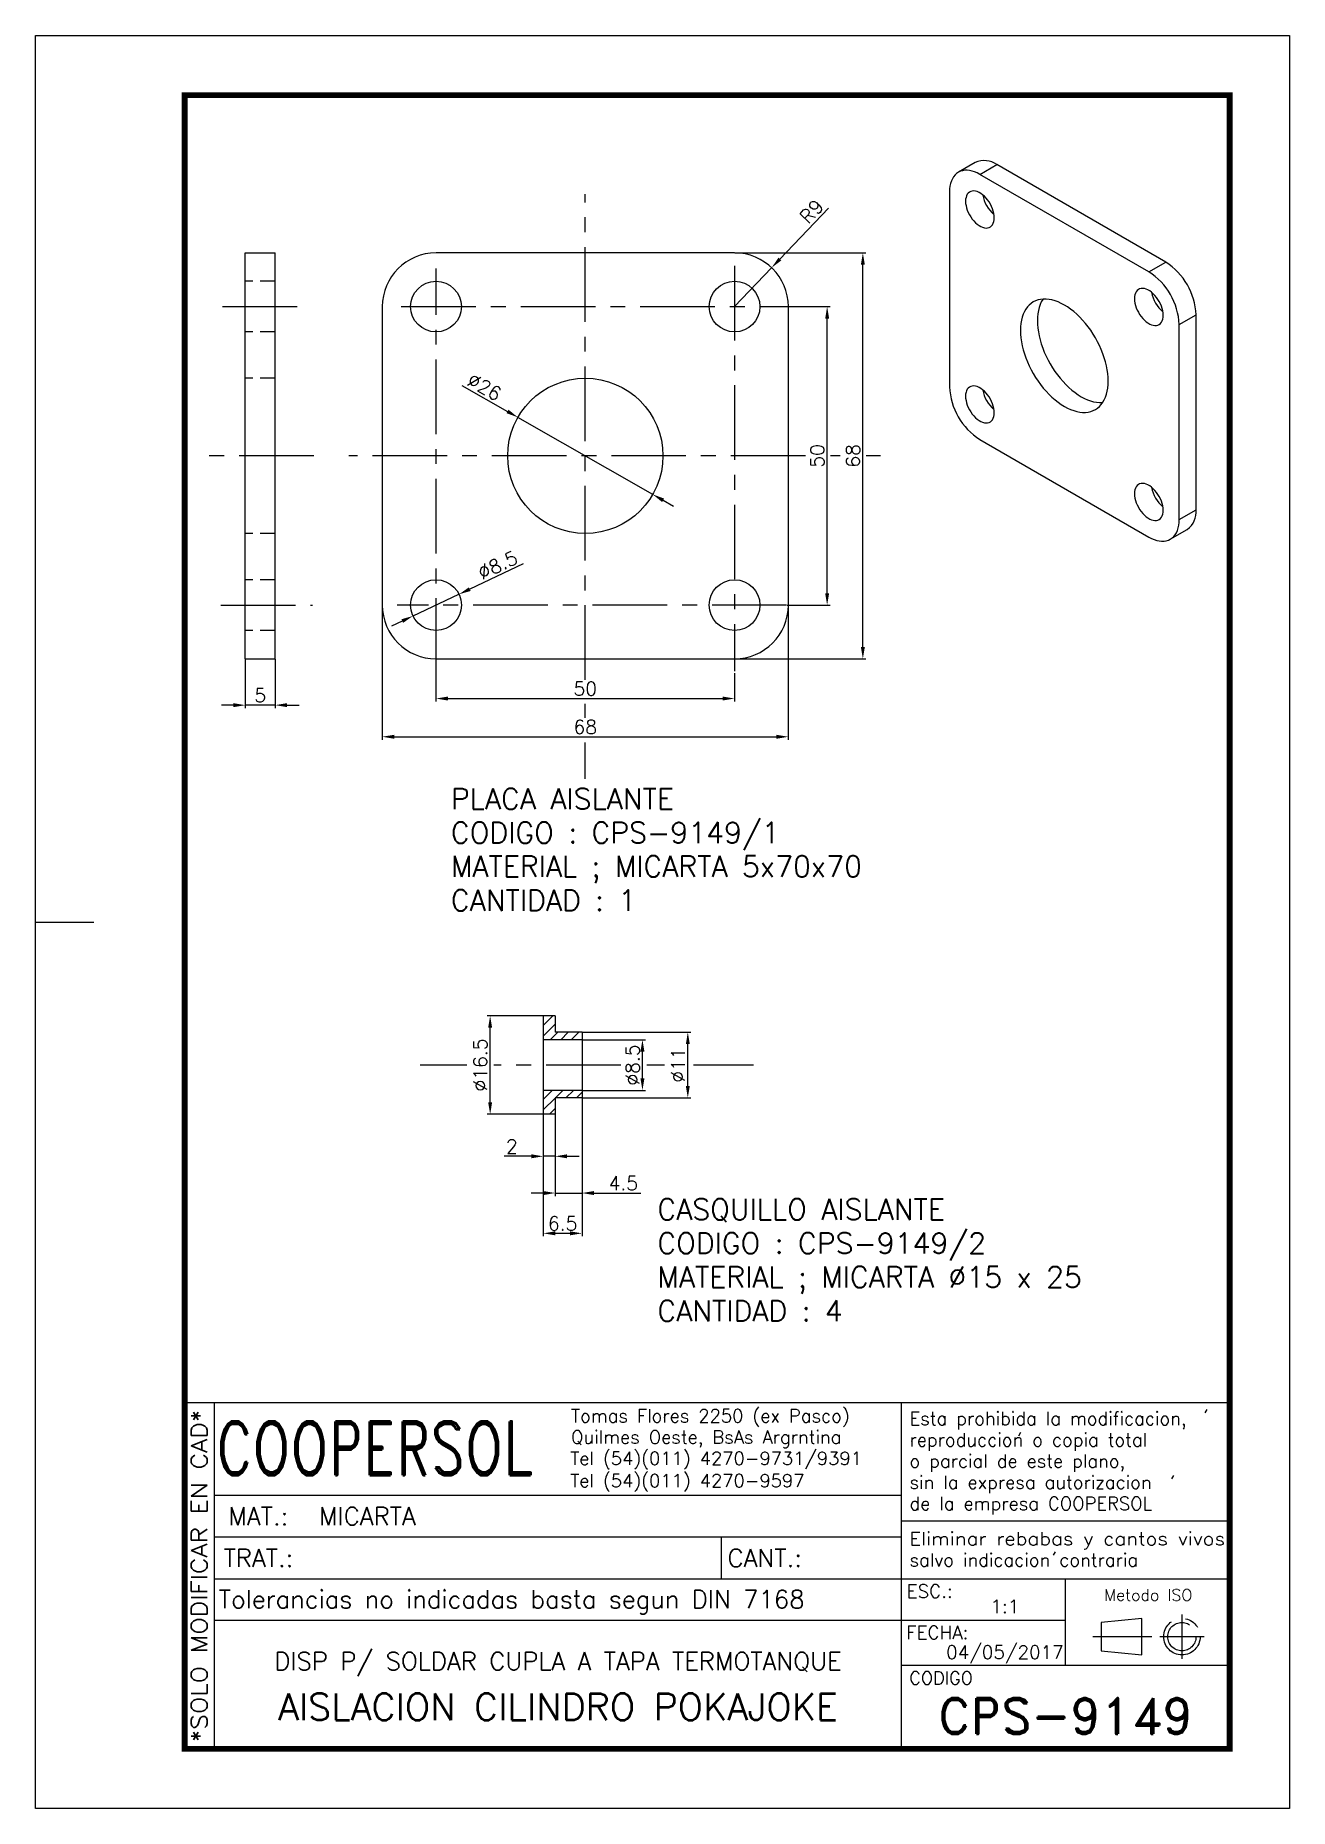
# Model space of a CAD drawing. Extents: x 0 to 3990, y 0 to 1744.
# Drawn here: x 0 to 210, y 0 to 297 of the extents above; entities that cross this region are included whole.
import ezdxf
from ezdxf.enums import TextEntityAlignment as Align

# ---------------------------------------------------------------- set-up
doc = ezdxf.new("R2010")
doc.units = 0
doc.header["$LTSCALE"] = 10
doc.header["$MEASUREMENT"] = 0
doc.linetypes.add('CENTER', pattern=[2, 1.25, -0.25, 0.25, -0.25])
doc.linetypes.add('HIDDEN', pattern=[0.375, 0.25, -0.125])
doc.layers.get('0').update_dxf_attribs({"linetype": 'CONTINUOUS'})
doc.layers.get('DEFPOINTS').update_dxf_attribs({"linetype": 'CONTINUOUS'})
for name, color, linetype in [('1', 1, 'CENTER'), ('CL', 1, 'CENTER'), ('CO', 3, 'CONTINUOUS'), ('FI', 1, 'CONTINUOUS'), ('OC', 1, 'HIDDEN'), ('RY', 5, 'CONTINUOUS')]:
    doc.layers.add(name, color=color, linetype=linetype)
doc.styles.add('ROMAND', font='ROMAND')
doc.styles.add('ROMANS', font='ROMANS.SHX')
doc.dimstyles.new('1', dxfattribs={"dimtxt": 2.3, "dimasz": 2, "dimexe": 0.5, "dimexo": 0.0625, "dimgap": 0.5, "dimtad": 1, "dimdec": 4, "dimdsep": 46, "dimtxsty": 'ROMANS', "dimcen": -2, "dimclrt": 7, "dimadec": 0, "dimazin": 0, "dimtfac": 0.869565, "dimtdec": 4, "dimtmove": 0, "dimatfit": 3, "dimfxl": 1, "dimtolj": 1, "dimarcsym": 0})

msp = doc.modelspace()

# ---------------------------------------------------------------- texts
at = {"layer": 'CO', "style": 'ROMANS'}
for s, p in [('PLACA AISLANTE', (69.55772, 167.38871)), ('CODIGO : CPS-9149/1', (69.55772, 161.72204)), ('MATERIAL ; MICARTA 5x70x70', (69.55772, 156.05537)), ('CANTIDAD : 1', (69.55772, 150.38871)), ('CASQUILLO AISLANTE', (104.13212, 98.61316)), ('CODIGO : CPS-9149/2', (104.13212, 92.94649)), ('MATERIAL ; MICARTA %%C15 x 25', (104.13212, 87.27983)), ('CANTIDAD : 4', (104.13212, 81.61316))]:
    msp.add_text(s, height=3.5, dxfattribs=at).set_placement(p)

# ---------------------------------------------------------------- blocks, each defined once
blk = doc.blocks.new('A4G')
blk.add_line((0, 148.5), (9.75, 148.5))
blk.add_lwpolyline([(0, 297), (210, 297), (210, 0), (0, 0)], close=True)
at = {"const_width": 1}
blk.add_lwpolyline([(25, 287), (200, 287), (200, 10), (25, 10)], close=True, dxfattribs=at)
blk = doc.blocks.new('COOPERSOLROT-02')
for p, q in [((0, 58), (175, 58)), ((0, 0), (0, 58)), ((5, 0), (5, 58)), ((120, 0), (120, 58)), ((175, 0), (175, 58)), ((5, 42.5), (120, 42.5)), ((120, 38.19), (175, 38.19)), ((5, 35.5), (120, 35.5)), ((89.89, 28.5), (89.89, 35.5)), ((5, 28.5), (175, 28.5)), ((147.5, 14), (147.5, 28.5)), ((147.5, 21.5), (5, 21.5)), ((120, 14), (175, 14)), ((0, 0), (175, 0))]:
    blk.add_line(p, q)
at = {"color": 1, "linetype": 'CENTER'}
blk.add_line((166.98, 22.51), (166.98, 15.06), dxfattribs=at)
for points in [[(152.09, 18.79), (161.93, 18.79)], [(163.26, 18.79), (170.71, 18.79)]]:
    blk.add_lwpolyline(points, dxfattribs=at)
at = {"layer": '1'}
for points in [[(170.85, 56.26), (171.21, 56.85)], [(139.66, 52.43), (140.02, 53.02)], [(165.28, 45.22), (165.64, 45.81)], [(145.46, 32.42), (145.82, 33.01)]]:
    blk.add_lwpolyline(points, dxfattribs=at)
blk.add_lwpolyline([(160.25, 18.79), (160.25, 21.83), (153.47, 21.16), (153.47, 16.41), (160.25, 15.74)], close=True, dxfattribs=at)
for radius in [3.05, 2.37]:
    blk.add_circle((166.98, 18.79), radius, dxfattribs=at)
at = {"style": 'ROMANS', "width": 0.996387}
blk.add_text('*SOLO MODIFICAR EN CAD*', height=2.7, rotation=90, dxfattribs=at).set_placement((3.77, 1.09), (3.77, 56.81), align=Align.FIT)
at = {"style": 'ROMAND', "width": 0.75}
blk.add_text('COOPERSOL', height=9, dxfattribs=at).set_placement((5.26, 45.85))
at = {"style": 'ROMANS'}
for s, p in [('MAT.:', (7.32, 37.47)), ('TRAT.:', (6.5, 30.47)), ('CANT.:', (90.89, 30.47)), ('Tolerancias no indicadas basta segun DIN 7168', (5.7, 23.56))]:
    blk.add_text(s, height=3, dxfattribs=at).set_placement(p)
for tag, height, style, p in [('CONJUNTO', 2.3, 'ROMANS', (62.5, 17.5)), ('SUBCONJUNTO', 3, 'ROMANS', (62.5, 11.5)), ('DENOMINACION', 4.5, 'ROMANS', (62.5, 4.75)), ('COD-PLA', 6, 'ROMAND', (147.5, 5.5))]:
    blk.add_attdef(tag, text='', height=height, dxfattribs=dict(style=style)).set_placement(p, align=Align.MIDDLE)
at = {"layer": '1', "style": 'ROMANS'}
for s, height, p in [('Tomas Flores 2250 (ex Pasco)', 2.2, (64.69, 54.68)), ('Esta prohibida la modificacion,', 2.2, (121.36, 54.23)), ('Quilmes Oeste, BsAs Argrntina', 2.2, (64.69, 51.12)), ('reproduccion o copia total', 2.2, (121.36, 50.67)), ('Tel (54)(011) 4270-9731/9391', 2.2, (64.55, 47.56)), ('o parcial de este plano,', 2.2, (121.36, 47.11)), ('Tel (54)(011) 4270-9597', 2.2, (64.55, 43.83)), ('sin la expresa autorizacion ', 2.2, (121.36, 43.55)), ('de la empresa COOPERSOL', 2.2, (121.36, 39.99)), ('salvo indicacion contraria', 2.2, (121.36, 30.54)), ('ESC.:', 2.25, (120.89, 25.29)), ('FECHA:', 2.25, (120.81, 18.36)), ('CODIGO', 2.16, (121.33, 10.78))]:
    blk.add_text(s, height=height, dxfattribs=at).set_placement(p)
at = {"layer": '1', "style": 'ROMANS', "width": 0.96139}
blk.add_text('Eliminar rebabas y cantos vivos', height=2.2, dxfattribs=at).set_placement((121.34, 34.1), (174.21, 34.1), align=Align.FIT)
at = {"layer": '1', "style": 'ROMANS'}
blk.add_text('Metodo ISO', height=1.948, dxfattribs=at).set_placement((161.34, 25.77), align=Align.MIDDLE)
for tag, p in [('MAT', (22.51, 37.47)), ('TRAT', (22.51, 30.47)), ('CANT', (106.49, 30.47))]:
    blk.add_attdef(tag, p, '', height=3, dxfattribs=at)
for tag, p in [('ESC', (137.33, 22.73)), ('FECHA', (137.33, 15.06))]:
    blk.add_attdef(tag, text='', height=2.25, dxfattribs=at).set_placement(p, align=Align.CENTER)
blk = doc.blocks.new('*D165')
at = {"layer": 'CO', "color": 0, "lineweight": -2}
for p, q in [((67.07, 190.16), (67.07, 185.43)), ((117.07, 190.16), (117.07, 185.43)), ((69.07, 185.93), (115.07, 185.93))]:
    blk.add_line(p, q, dxfattribs=at)
at = {"layer": 'CO', "color": 0}
for points in [[(69.07, 186.26), (69.07, 185.6), (67.07, 185.93)], [(115.07, 186.26), (115.07, 185.6), (117.07, 185.93)]]:
    blk.add_solid(points, dxfattribs=at)
at = {"layer": 'DEFPOINTS', "color": 0}
for p in [(67.07, 190.22), (117.07, 190.22), (117.07, 185.93)]:
    blk.add_point(p, dxfattribs=at)
at = {"layer": 'CO', "color": 7, "insert": (92.07, 187.58), "char_height": 2.3, "attachment_point": 5, "style": 'ROMANS'}
blk.add_mtext('\\A1;50', dxfattribs=at)
blk = doc.blocks.new('*D166')
at = {"layer": 'CO', "color": 0, "lineweight": -2}
for p, q in [((58.07, 201.52), (58.07, 179.03)), ((126.07, 201.52), (126.07, 179.03)), ((60.07, 179.53), (124.07, 179.53))]:
    blk.add_line(p, q, dxfattribs=at)
at = {"layer": 'CO', "color": 0}
for points in [[(60.07, 179.86), (60.07, 179.19), (58.07, 179.53)], [(124.07, 179.86), (124.07, 179.19), (126.07, 179.53)]]:
    blk.add_solid(points, dxfattribs=at)
at = {"layer": 'DEFPOINTS', "color": 0}
for p in [(58.07, 201.58), (126.07, 201.58), (126.07, 179.53)]:
    blk.add_point(p, dxfattribs=at)
at = {"layer": 'CO', "color": 7, "insert": (92.07, 181.18), "char_height": 2.3, "attachment_point": 5, "style": 'ROMANS'}
blk.add_mtext('\\A1;68', dxfattribs=at)
blk = doc.blocks.new('*D167')
at = {"layer": 'CO', "color": 0, "lineweight": -2}
for p, q in [((126.88, 251.58), (133.07, 251.58)), ((132.57, 203.58), (132.57, 249.58)), ((125.85, 201.58), (133.07, 201.58))]:
    blk.add_line(p, q, dxfattribs=at)
at = {"layer": 'CO', "color": 0}
for points in [[(132.24, 249.58), (132.91, 249.58), (132.57, 251.58)], [(132.24, 203.58), (132.91, 203.58), (132.57, 201.58)]]:
    blk.add_solid(points, dxfattribs=at)
at = {"layer": 'DEFPOINTS', "color": 0}
for p in [(126.82, 251.58), (132.57, 251.58), (125.79, 201.58)]:
    blk.add_point(p, dxfattribs=at)
at = {"layer": 'CO', "color": 7, "insert": (130.92, 226.58), "char_height": 2.3, "attachment_point": 5, "rotation": 90, "style": 'ROMANS'}
blk.add_mtext('\\A1;50', dxfattribs=at)
blk = doc.blocks.new('*D168')
at = {"layer": 'CO', "color": 0, "lineweight": -2}
for p, q in [((117.14, 260.58), (139.05, 260.58)), ((138.55, 194.58), (138.55, 258.58)), ((117.14, 192.58), (139.05, 192.58))]:
    blk.add_line(p, q, dxfattribs=at)
at = {"layer": 'CO', "color": 0}
for points in [[(138.22, 258.58), (138.89, 258.58), (138.55, 260.58)], [(138.22, 194.58), (138.89, 194.58), (138.55, 192.58)]]:
    blk.add_solid(points, dxfattribs=at)
at = {"layer": 'DEFPOINTS', "color": 0}
for p in [(117.07, 260.58), (138.55, 260.58), (117.07, 192.58)]:
    blk.add_point(p, dxfattribs=at)
at = {"layer": 'CO', "color": 7, "insert": (136.9, 226.58), "char_height": 2.3, "attachment_point": 5, "rotation": 90, "style": 'ROMANS'}
blk.add_mtext('\\A1;68', dxfattribs=at)
blk = doc.blocks.new('*D169')
at = {"layer": 'CO', "color": 0, "lineweight": -2}
for p, q in [((132.77, 268.06), (124.66, 259.55)), ((117.07, 251.58), (123.28, 258.1))]:
    blk.add_line(p, q, dxfattribs=at)
at = {"layer": 'CO', "color": 0}
blk.add_solid([(124.42, 259.78), (124.9, 259.32), (123.28, 258.1)], dxfattribs=at)
at = {"layer": 'DEFPOINTS', "color": 0}
for p in [(123.28, 258.1), (117.07, 251.58)]:
    blk.add_point(p, dxfattribs=at)
at = {"layer": 'CO', "color": 7, "insert": (129.98, 267.53), "char_height": 2.3, "attachment_point": 5, "rotation": 46.3952, "style": 'ROMANS'}
blk.add_mtext('\\A1;R9', dxfattribs=at)
blk = doc.blocks.new('*D170')
at = {"layer": 'CO', "color": 0, "lineweight": -2}
for p, q in [((81.68, 208.47), (72.73, 204.25)), ((63.23, 199.77), (70.92, 203.39)), ((61.42, 198.91), (59.61, 198.06))]:
    blk.add_line(p, q, dxfattribs=at)
at = {"layer": 'CO', "color": 0}
for points in [[(72.58, 204.55), (72.87, 203.95), (70.92, 203.39)], [(61.28, 199.21), (61.56, 198.61), (63.23, 199.77)]]:
    blk.add_solid(points, dxfattribs=at)
at = {"layer": 'DEFPOINTS', "color": 0}
for p in [(70.92, 203.39), (63.23, 199.77)]:
    blk.add_point(p, dxfattribs=at)
at = {"layer": 'CO', "color": 7, "insert": (77.4, 208.28), "char_height": 2.3, "attachment_point": 5, "rotation": 25.2679, "style": 'ROMANS'}
blk.add_mtext('\\A1;∅8.5', dxfattribs=at)
blk = doc.blocks.new('*D171')
at = {"layer": 'CO', "color": 0, "lineweight": -2}
for p, q in [((71.4, 238.39), (79.05, 234.02)), ((103.36, 220.13), (80.79, 233.03)), ((105.1, 219.14), (106.84, 218.15))]:
    blk.add_line(p, q, dxfattribs=at)
at = {"layer": 'CO', "color": 0}
for points in [[(79.21, 234.31), (78.88, 233.73), (80.79, 233.03)], [(105.26, 219.43), (104.93, 218.85), (103.36, 220.13)]]:
    blk.add_solid(points, dxfattribs=at)
at = {"layer": 'DEFPOINTS', "color": 0}
for p in [(80.79, 233.03), (103.36, 220.13)]:
    blk.add_point(p, dxfattribs=at)
at = {"layer": 'CO', "color": 7, "insert": (75.18, 238.13), "char_height": 2.3, "attachment_point": 5, "rotation": 330.2618, "style": 'ROMANS'}
blk.add_mtext('\\A1;∅26', dxfattribs=at)
blk = doc.blocks.new('*D172')
at = {"layer": 'CO', "color": 0, "lineweight": -2}
for p, q in [((35.14, 192.52), (35.14, 184.32)), ((40.14, 192.52), (40.14, 184.32)), ((33.14, 184.82), (31.14, 184.82)), ((40.14, 184.82), (35.14, 184.82)), ((42.14, 184.82), (44.14, 184.82))]:
    blk.add_line(p, q, dxfattribs=at)
at = {"layer": 'CO', "color": 0}
for points in [[(33.14, 185.16), (33.14, 184.49), (35.14, 184.82)], [(42.14, 185.16), (42.14, 184.49), (40.14, 184.82)]]:
    blk.add_solid(points, dxfattribs=at)
at = {"layer": 'DEFPOINTS', "color": 0}
for p in [(35.14, 192.58), (40.14, 192.58), (35.14, 184.82)]:
    blk.add_point(p, dxfattribs=at)
at = {"layer": 'CO', "color": 7, "insert": (37.64, 186.47), "char_height": 2.3, "attachment_point": 5, "style": 'ROMANS'}
blk.add_mtext('\\A1;5', dxfattribs=at)
blk = doc.blocks.new('*D173')
at = {"layer": 'CO', "color": 0, "lineweight": -2}
for p, q in [((85.03, 116.23), (85.03, 108.75)), ((87.03, 116.23), (87.03, 108.75)), ((83.03, 109.25), (78.5, 109.25)), ((87.03, 109.25), (85.03, 109.25)), ((89.03, 109.25), (91.03, 109.25))]:
    blk.add_line(p, q, dxfattribs=at)
at = {"layer": 'CO', "color": 0}
for points in [[(83.03, 109.59), (83.03, 108.92), (85.03, 109.25)], [(89.03, 109.59), (89.03, 108.92), (87.03, 109.25)]]:
    blk.add_solid(points, dxfattribs=at)
at = {"layer": 'DEFPOINTS', "color": 0}
for p in [(85.03, 116.29), (87.03, 116.29), (85.03, 109.25)]:
    blk.add_point(p, dxfattribs=at)
at = {"layer": 'CO', "color": 7, "insert": (79.77, 110.9), "char_height": 2.3, "attachment_point": 5, "style": 'ROMANS'}
blk.add_mtext('\\A1;2', dxfattribs=at)
blk = doc.blocks.new('*D174')
at = {"layer": 'CO', "color": 0, "lineweight": -2}
for p, q in [((91.53, 118.98), (91.53, 102.6)), ((87.03, 116.16), (87.03, 102.6)), ((85.03, 103.1), (83.03, 103.1)), ((87.03, 103.1), (91.53, 103.1)), ((93.53, 103.1), (101.35, 103.1))]:
    blk.add_line(p, q, dxfattribs=at)
at = {"layer": 'CO', "color": 0}
for points in [[(85.03, 103.43), (85.03, 102.76), (87.03, 103.1)], [(93.53, 103.43), (93.53, 102.76), (91.53, 103.1)]]:
    blk.add_solid(points, dxfattribs=at)
at = {"layer": 'DEFPOINTS', "color": 0}
for p in [(91.53, 119.04), (87.03, 116.23), (91.53, 103.1)]:
    blk.add_point(p, dxfattribs=at)
at = {"layer": 'CO', "color": 7, "insert": (98.44, 104.75), "char_height": 2.3, "attachment_point": 5, "style": 'ROMANS'}
blk.add_mtext('\\A1;4.5', dxfattribs=at)
blk = doc.blocks.new('*D175')
at = {"layer": 'CO', "color": 0, "lineweight": -2}
for p, q in [((91.53, 118.98), (91.53, 95.85)), ((85.03, 116.16), (85.03, 95.85)), ((87.03, 96.35), (89.53, 96.35))]:
    blk.add_line(p, q, dxfattribs=at)
at = {"layer": 'CO', "color": 0}
for points in [[(87.03, 96.68), (87.03, 96.02), (85.03, 96.35)], [(89.53, 96.68), (89.53, 96.02), (91.53, 96.35)]]:
    blk.add_solid(points, dxfattribs=at)
at = {"layer": 'DEFPOINTS', "color": 0}
for p in [(91.53, 119.04), (85.03, 116.23), (91.53, 96.35)]:
    blk.add_point(p, dxfattribs=at)
at = {"layer": 'CO', "color": 7, "insert": (88.28, 98), "char_height": 2.3, "attachment_point": 5, "style": 'ROMANS'}
blk.add_mtext('\\A1;6.5', dxfattribs=at)
blk = doc.blocks.new('*D176')
at = {"layer": 'CO', "color": 0, "lineweight": -2}
for p, q in [((91.6, 128.79), (102.14, 128.79)), ((101.64, 122.29), (101.64, 126.79)), ((91.6, 120.29), (102.14, 120.29))]:
    blk.add_line(p, q, dxfattribs=at)
at = {"layer": 'CO', "color": 0}
for points in [[(101.31, 126.79), (101.97, 126.79), (101.64, 128.79)], [(101.31, 122.29), (101.97, 122.29), (101.64, 120.29)]]:
    blk.add_solid(points, dxfattribs=at)
at = {"layer": 'DEFPOINTS', "color": 0}
for p in [(91.53, 128.79), (101.64, 128.79), (91.53, 120.29)]:
    blk.add_point(p, dxfattribs=at)
at = {"layer": 'CO', "color": 7, "insert": (99.99, 124.54), "char_height": 2.3, "attachment_point": 5, "rotation": 90, "style": 'ROMANS'}
blk.add_mtext('\\A1;%%C8.5', dxfattribs=at)
blk = doc.blocks.new('*D177')
at = {"layer": 'CO', "color": 0, "lineweight": -2}
for p, q in [((91.6, 130.04), (109.74, 130.04)), ((109.24, 121.04), (109.24, 128.04)), ((91.6, 119.04), (109.74, 119.04))]:
    blk.add_line(p, q, dxfattribs=at)
at = {"layer": 'CO', "color": 0}
for points in [[(108.91, 128.04), (109.57, 128.04), (109.24, 130.04)], [(108.91, 121.04), (109.57, 121.04), (109.24, 119.04)]]:
    blk.add_solid(points, dxfattribs=at)
at = {"layer": 'DEFPOINTS', "color": 0}
for p in [(91.53, 130.04), (109.24, 130.04), (91.53, 119.04)]:
    blk.add_point(p, dxfattribs=at)
at = {"layer": 'CO', "color": 7, "insert": (107.59, 124.54), "char_height": 2.3, "attachment_point": 5, "rotation": 90, "style": 'ROMANS'}
blk.add_mtext('\\A1;%%C11', dxfattribs=at)
blk = doc.blocks.new('*D178')
at = {"layer": 'CO', "color": 0, "lineweight": -2}
for p, q in [((84.97, 132.79), (75.64, 132.79)), ((76.14, 118.29), (76.14, 130.79)), ((84.97, 116.29), (75.64, 116.29))]:
    blk.add_line(p, q, dxfattribs=at)
at = {"layer": 'CO', "color": 0}
for points in [[(75.81, 130.79), (76.47, 130.79), (76.14, 132.79)], [(75.81, 118.29), (76.47, 118.29), (76.14, 116.29)]]:
    blk.add_solid(points, dxfattribs=at)
at = {"layer": 'DEFPOINTS', "color": 0}
for p in [(76.14, 132.79), (85.03, 132.79), (85.03, 116.29)]:
    blk.add_point(p, dxfattribs=at)
at = {"layer": 'CO', "color": 7, "insert": (74.49, 124.54), "char_height": 2.3, "attachment_point": 5, "rotation": 90, "style": 'ROMANS'}
blk.add_mtext('\\A1;%%C16.5', dxfattribs=at)

# ---------------------------------------------------------------- dimensions: what is measured, and where the dimension line sits
at = {"layer": 'CO'}
dim = msp.add_radius_dim(center=(117.07399, 251.58065), mpoint=(123.28111, 258.09768), dimstyle='1', dxfattribs=at)
dim.commit()
dim.dimension.update_dxf_attribs({"geometry": '*D169', "text_midpoint": (131.17791, 266.38875), "dimtype": 164})
for base, p1, p2, picture, middle in [((138.55302, 260.58065), (117.07399, 192.58065), (117.07399, 260.58065), '*D168', (136.90302, 226.58065)), ((132.57336, 251.58065), (125.79065, 201.58065), (126.81762, 251.58065), '*D167', (130.92336, 226.58065))]:
    dim = msp.add_linear_dim(base=base, p1=p1, p2=p2, angle=90, dimstyle='1', dxfattribs=at)
    dim.commit()
    dim.dimension.update_dxf_attribs({"geometry": picture, "text_midpoint": middle})
for p1, p2, picture, middle in [((103.3619, 220.13215), (80.78608, 233.02915), '*D171', (75.17705, 238.13371)), ((63.23062, 199.76654), (70.91736, 203.39477), '*D170', (77.40241, 208.28036))]:
    dim = msp.add_diameter_dim_2p(p1=p1, p2=p2, dimstyle='1', dxfattribs=at)
    dim.commit()
    dim.dimension.update_dxf_attribs({"geometry": picture, "text_midpoint": middle})
for base, p1, p2, picture, middle in [((126.07399, 179.52593), (58.07399, 201.58065), (126.07399, 201.58065), '*D166', (92.07399, 181.17593)), ((35.13797, 184.824), (40.13797, 192.58065), (35.13797, 192.58065), '*D172', (37.63797, 186.474)), ((117.07399, 185.93), (67.07399, 190.21893), (117.07399, 190.21893), '*D165', (92.07399, 187.58)), ((91.53336, 103.09707), (87.03336, 116.22588), (91.53336, 119.03838), '*D174', (98.44289, 104.74707)), ((91.53336, 96.34924), (85.03336, 116.22588), (91.53336, 119.03838), '*D175', (88.28336, 97.99924)), ((85.03336, 109.25445), (87.03336, 116.28838), (85.03336, 116.28838), '*D173', (79.7667, 110.90445))]:
    dim = msp.add_linear_dim(base=base, p1=p1, p2=p2, dimstyle='1', dxfattribs=at)
    dim.commit()
    dim.dimension.update_dxf_attribs({"geometry": picture, "text_midpoint": middle})
for base, p1, p2, picture, middle in [((76.13904, 132.78838), (85.03336, 116.28838), (85.03336, 132.78838), '*D178', (74.48904, 124.53838)), ((109.24015, 130.03838), (91.53336, 119.03838), (91.53336, 130.03838), '*D177', (107.59015, 124.53838)), ((101.64042, 128.78838), (91.53336, 120.28838), (91.53336, 128.78838), '*D176', (99.99042, 124.53838))]:
    dim = msp.add_linear_dim(base=base, p1=p1, p2=p2, angle=90, text='%%C<>', dimstyle='1', dxfattribs=at)
    dim.commit()
    dim.dimension.update_dxf_attribs({"geometry": picture, "text_midpoint": middle})

# ---------------------------------------------------------------- hatches: boundary and pattern name
at = {"layer": 'RY'}
h = msp.add_hatch(dxfattribs=at)
h.set_pattern_fill('ANSI31', color=256, scale=10, style=0)
h.set_pattern_definition([(45, (12673.4259, -11905.4418), (-0.88388348, 0.88388348), [])])
h.paths.add_polyline_path([(91.53336, 130.03838), (87.03336, 130.03838), (87.03336, 132.78838), (85.03336, 132.78838), (85.03336, 128.78838), (91.53336, 128.78838)])
h.paths.add_polyline_path([(91.53336, 120.28838), (85.03336, 120.28838), (85.03336, 116.28838), (87.03336, 116.28838), (87.03336, 119.03838), (91.53336, 119.03838)])

# ---------------------------------------------------------------- linework, layer by layer
for p, q in [((35.13797, 192.58065), (35.13797, 260.58065)), ((35.13797, 260.58065), (40.13797, 260.58065)), ((40.13797, 192.58065), (40.13797, 260.58065)), ((117.07399, 260.58065), (67.07399, 260.58065)), ((58.07399, 251.58065), (58.07399, 201.58065)), ((126.07399, 201.58065), (126.07399, 251.58065)), ((35.13797, 192.58065), (40.13797, 192.58065)), ((67.07399, 192.58065), (117.07399, 192.58065)), ((85.03336, 132.78838), (85.03336, 116.28838)), ((87.03336, 132.78838), (85.03336, 132.78838)), ((87.03336, 132.78838), (87.03336, 130.03838)), ((91.53336, 128.78838), (85.03336, 128.78838)), ((91.53336, 130.03838), (87.03336, 130.03838)), ((91.53336, 130.03838), (91.53336, 119.03838)), ((91.53336, 120.28838), (85.03336, 120.28838)), ((91.53336, 119.03838), (87.03336, 119.03838)), ((87.03336, 119.03838), (87.03336, 116.28838)), ((87.03336, 116.28838), (85.03336, 116.28838))]:
    msp.add_line(p, q)
for centre, radius in [((67.07399, 251.58065), 4.25), ((117.07399, 251.58065), 4.25), ((92.07399, 226.58065), 13), ((67.07399, 201.58065), 4.25), ((117.07399, 201.58065), 4.25)]:
    msp.add_circle(centre, radius)
for centre, start, end in [((67.07399, 251.58065), 90, 180), ((117.07399, 251.58065), 0, 90), ((67.07399, 201.58065), 180, 270), ((117.07399, 201.58065), 270, 0)]:
    msp.add_arc(centre, 9, start, end)
at = {"layer": 'CL'}
for p, q in [((92.07399, 189.04485), (92.07399, 270.41684)), ((117.07399, 258.40342), (117.07399, 190.51057)), ((67.07399, 190.21893), (67.07399, 257.94642)), ((31.29608, 251.58065), (45.89499, 251.58065)), ((61.26533, 251.58065), (126.81762, 251.58065)), ((46.61248, 226.58065), (27.1425, 226.58065)), ((128.93205, 226.58065), (52.47825, 226.58065)), ((134.77064, 226.58065), (133.15485, 226.58065)), ((141.50395, 226.58065), (139.08232, 226.58065)), ((31.0365, 201.58065), (46.39991, 201.58065)), ((125.79065, 201.58065), (60.57486, 201.58065)), ((92.07399, 182.67129), (92.07399, 185.04434)), ((92.07399, 172.47646), (92.07399, 178.54172)), ((72.25475, 124.53838), (64.39614, 124.53838)), ((98.00942, 124.53838), (76.73014, 124.53838)), ((105.35586, 124.53838), (102.40038, 124.53838)), ((120.22651, 124.53838), (110.16897, 124.53838))]:
    msp.add_line(p, q, dxfattribs=at)
at = {"layer": 'FI'}
for p, q in [((157.38084, 275.71841), (154.55241, 274.08559)), ((158.15212, 273.72914), (160.98055, 275.36195)), ((186.43639, 257.40097), (158.15212, 273.72914)), ((189.26482, 259.03379), (160.98055, 275.36195)), ((153.06095, 270.78911), (153.06095, 238.12748)), ((186.43639, 257.40097), (189.26482, 259.03379)), ((191.52756, 248.58281), (194.35599, 250.21563)), ((194.35599, 217.55399), (194.35599, 250.21563)), ((191.52756, 215.92118), (191.52756, 248.58281)), ((158.15212, 229.30932), (186.43639, 212.98115)), ((191.52756, 215.92118), (194.35599, 217.55399)), ((190.0361, 212.6247), (192.86453, 214.25751))]:
    msp.add_line(p, q, dxfattribs=at)
at = {"layer": 'FI', "flags": 128}
for points in [[(158.15212, 273.72914), (157.7084, 273.96292), (157.26805, 274.15018), (156.83443, 274.2895), (156.41084, 274.3798), (156.0005, 274.42042), (155.60654, 274.41102), (155.23195, 274.3517), (154.87958, 274.24289), (154.55212, 274.08543), (154.25206, 273.88051), (153.98168, 273.6297), (153.74304, 273.3349), (153.53796, 272.99836), (153.36799, 272.62263), (153.23443, 272.21059), (153.1383, 271.76535), (153.08033, 271.29032), (153.06095, 270.78911)], [(160.55629, 266.46215), (160.53733, 266.82105), (160.48075, 267.19617), (160.38746, 267.58161), (160.25891, 267.97129), (160.09713, 268.35905), (159.90468, 268.73878), (159.68459, 269.10449), (159.44034, 269.45043), (159.17577, 269.77112), (158.89505, 270.06152), (158.60262, 270.31704), (158.30308, 270.53366), (158.00116, 270.70795), (157.70163, 270.83717), (157.40919, 270.91929), (157.12848, 270.95299), (156.86391, 270.93777), (156.61965, 270.87385), (156.39956, 270.76224), (156.20711, 270.6047), (156.04534, 270.40373), (155.91679, 270.16248), (155.82349, 269.88476), (155.76692, 269.57495), (155.74796, 269.23794), (155.76692, 268.87904), (155.82349, 268.50391), (155.91679, 268.11847), (156.04534, 267.7288), (156.20711, 267.34104), (156.39956, 266.96131), (156.61965, 266.59559), (156.86391, 266.24966), (157.12848, 265.92896), (157.40919, 265.63857), (157.70163, 265.38304), (158.00116, 265.16643), (158.30308, 264.99214), (158.60262, 264.86291), (158.89505, 264.7808), (159.17577, 264.74709), (159.44034, 264.76232), (159.68459, 264.82624), (159.90468, 264.93785), (160.09713, 265.09538), (160.25891, 265.29636), (160.38746, 265.53761), (160.48075, 265.81533), (160.53733, 266.12514), (160.55629, 266.46215)], [(179.64817, 239.10982), (179.62943, 239.72645), (179.57332, 240.36158), (179.48011, 241.01195), (179.35028, 241.67427), (179.1845, 242.34515), (178.98361, 243.02118), (178.74863, 243.69891), (178.48076, 244.37489), (178.18137, 245.04567), (177.85197, 245.70784), (177.49426, 246.35802), (177.11005, 246.99289), (176.70129, 247.60923), (176.27008, 248.2039), (175.81861, 248.77385), (175.34918, 249.31619), (174.86419, 249.82816), (174.36609, 250.30714), (173.85744, 250.75069), (173.34083, 251.15656), (172.81888, 251.52268), (172.29426, 251.84717), (171.76964, 252.12839), (171.24769, 252.36491), (170.73107, 252.55551), (170.22242, 252.69923), (169.72433, 252.79533), (169.23933, 252.84333), (168.7699, 252.84298), (168.31843, 252.79429), (167.88722, 252.69749), (167.47847, 252.55308), (167.09426, 252.36181), (166.73654, 252.12464), (166.40715, 251.84278), (166.10775, 251.51767), (165.83989, 251.15097), (165.60491, 250.74454), (165.40401, 250.30046), (165.23823, 249.82098), (165.10841, 249.30856), (165.0152, 248.7658), (164.95908, 248.19546), (164.94035, 247.60047), (164.95908, 246.98384), (165.0152, 246.34872), (165.10841, 245.69834), (165.23823, 245.03602), (165.40401, 244.36514), (165.60491, 243.68911), (165.83989, 243.01138), (166.10775, 242.3354), (166.40715, 241.66462), (166.73654, 241.00245), (167.09426, 240.35227), (167.47847, 239.7174), (167.88722, 239.10106), (168.31843, 238.50639), (168.7699, 237.93644), (169.23933, 237.3941), (169.72433, 236.88213), (170.22242, 236.40315), (170.73107, 235.9596), (171.24769, 235.55373), (171.76964, 235.18762), (172.29426, 234.86312), (172.81888, 234.5819), (173.34083, 234.34539), (173.85744, 234.15478), (174.36609, 234.01106), (174.86419, 233.91496), (175.34918, 233.86696), (175.81861, 233.86731), (176.27008, 233.91601), (176.70129, 234.0128), (177.11005, 234.15721), (177.49426, 234.34848), (177.85197, 234.58565), (178.18137, 234.86751), (178.48076, 235.19262), (178.74863, 235.55932), (178.98361, 235.96575), (179.1845, 236.40983), (179.35028, 236.88931), (179.48011, 237.40173), (179.57332, 237.94449), (179.62943, 238.51483), (179.64817, 239.10982)], [(168.70485, 252.83902), (168.66831, 252.78379), (168.43333, 252.37736), (168.23244, 251.93327), (168.06666, 251.4538), (167.93683, 250.94137), (167.84363, 250.39861), (167.78751, 249.82828), (167.76877, 249.23328), (167.78751, 248.61665), (167.84363, 247.98153), (167.93683, 247.33116), (168.06666, 246.66884), (168.23244, 245.99796), (168.43333, 245.32193), (168.66831, 244.6442), (168.93618, 243.96822), (169.23558, 243.29744), (169.56497, 242.63527), (169.92268, 241.98509), (170.3069, 241.35021), (170.71565, 240.73387), (171.14686, 240.13921), (171.59833, 239.56926), (172.06776, 239.02691), (172.55276, 238.51495), (173.05085, 238.03597), (173.5595, 237.59241), (174.07611, 237.18655), (174.59806, 236.82043), (175.12268, 236.49594), (175.64731, 236.21472), (176.16926, 235.9782), (176.68587, 235.7876), (177.19452, 235.64388), (177.69261, 235.54777), (178.17761, 235.49977), (178.64704, 235.50012), (178.7121, 235.50408)], [(188.84056, 250.13399), (188.8216, 250.49289), (188.76503, 250.86801), (188.67173, 251.25345), (188.54318, 251.64312), (188.3814, 252.03088), (188.18895, 252.41062), (187.96886, 252.77633), (187.72461, 253.12227), (187.46004, 253.44296), (187.17932, 253.73336), (186.88689, 253.98888), (186.58735, 254.20549), (186.28543, 254.37979), (185.9859, 254.50901), (185.69347, 254.59112), (185.41275, 254.62483), (185.14818, 254.60961), (184.90392, 254.54569), (184.68383, 254.43408), (184.49138, 254.27654), (184.32961, 254.07556), (184.20106, 253.83431), (184.10776, 253.55659), (184.05119, 253.24679), (184.03223, 252.90977), (184.05119, 252.55088), (184.10776, 252.17575), (184.20106, 251.79031), (184.32961, 251.40064), (184.49138, 251.01288), (184.68383, 250.63315), (184.90392, 250.26743), (185.14818, 249.9215), (185.41275, 249.6008), (185.69347, 249.3104), (185.9859, 249.05488), (186.28543, 248.83827), (186.58735, 248.66397), (186.88689, 248.53475), (187.17932, 248.45264), (187.46004, 248.41893), (187.72461, 248.43415), (187.96886, 248.49807), (188.18895, 248.60968), (188.3814, 248.76722), (188.54318, 248.9682), (188.67173, 249.20945), (188.76503, 249.48717), (188.8216, 249.79698), (188.84056, 250.13399)], [(160.55629, 233.80052), (160.53733, 234.15942), (160.48075, 234.53454), (160.38746, 234.91998), (160.25891, 235.30965), (160.09713, 235.69741), (159.90468, 236.07715), (159.68459, 236.44286), (159.44034, 236.7888), (159.17577, 237.10949), (158.89505, 237.39989), (158.60262, 237.65541), (158.30308, 237.87202), (158.00116, 238.04632), (157.70163, 238.17554), (157.40919, 238.25765), (157.12848, 238.29136), (156.86391, 238.27614), (156.61965, 238.21222), (156.39956, 238.10061), (156.20711, 237.94307), (156.04534, 237.74209), (155.91679, 237.50084), (155.82349, 237.22312), (155.76692, 236.91331), (155.74796, 236.5763), (155.76692, 236.2174), (155.82349, 235.84228), (155.91679, 235.45684), (156.04534, 235.06717), (156.20711, 234.67941), (156.39956, 234.29967), (156.61965, 233.93396), (156.86391, 233.58802), (157.12848, 233.26733), (157.40919, 232.97693), (157.70163, 232.72141), (158.00116, 232.5048), (158.30308, 232.3305), (158.60262, 232.20128), (158.89505, 232.11917), (159.17577, 232.08546), (159.44034, 232.10068), (159.68459, 232.1646), (159.90468, 232.27621), (160.09713, 232.43375), (160.25891, 232.63473), (160.38746, 232.87598), (160.48075, 233.1537), (160.53733, 233.46351), (160.55629, 233.80052)], [(188.84056, 217.47235), (188.8216, 217.83125), (188.76503, 218.20638), (188.67173, 218.59182), (188.54318, 218.98149), (188.3814, 219.36925), (188.18895, 219.74898), (187.96886, 220.1147), (187.72461, 220.46063), (187.46004, 220.78133), (187.17932, 221.07173), (186.88689, 221.32725), (186.58735, 221.54386), (186.28543, 221.71815), (185.9859, 221.84738), (185.69347, 221.92949), (185.41275, 221.9632), (185.14818, 221.94797), (184.90392, 221.88405), (184.68383, 221.77245), (184.49138, 221.61491), (184.32961, 221.41393), (184.20106, 221.17268), (184.10776, 220.89496), (184.05119, 220.58515), (184.03223, 220.24814), (184.05119, 219.88924), (184.10776, 219.51412), (184.20106, 219.12868), (184.32961, 218.73901), (184.49138, 218.35125), (184.68383, 217.97151), (184.90392, 217.6058), (185.14818, 217.25986), (185.41275, 216.93917), (185.69347, 216.64877), (185.9859, 216.39325), (186.28543, 216.17663), (186.58735, 216.00234), (186.88689, 215.87312), (187.17932, 215.79101), (187.46004, 215.7573), (187.72461, 215.77252), (187.96886, 215.83644), (188.18895, 215.94805), (188.3814, 216.10559), (188.54318, 216.30656), (188.67173, 216.54782), (188.76503, 216.82553), (188.8216, 217.13534), (188.84056, 217.47235)], [(186.43639, 212.98115), (186.88012, 212.74737), (187.32047, 212.56011), (187.75408, 212.42079), (188.17768, 212.33049), (188.58801, 212.28988), (188.98198, 212.29927), (189.35657, 212.3586), (189.70893, 212.4674), (190.03639, 212.62487), (190.33646, 212.82978), (190.60683, 213.08059), (190.84547, 213.37539), (191.05056, 213.71193), (191.22053, 214.08766), (191.35408, 214.4997), (191.45022, 214.94494), (191.50819, 215.41997), (191.52756, 215.92118)]]:
    msp.add_lwpolyline(points, dxfattribs=at)
at = {"layer": 'FI'}
for centre, radius, start, end in [((158.87366, 272.43956), 3.60268, 54.2103576, 114.4791839), ((164.01402, 271.23404), 5.47135, 189.8208347, 230.1737888), ((183.3446, 249.73697), 11.02179, 2.4890161, 57.510984), ((180.51617, 248.10416), 11.02179, 2.4890161, 57.510984), ((192.29829, 254.90588), 5.47135, 189.8208347, 230.1737888), ((164.07234, 238.60613), 11.02179, 182.4890161, 237.510984), ((164.01402, 238.57241), 5.47135, 189.8208347, 230.1737888), ((192.29829, 222.24425), 5.47135, 189.8208347, 230.1737888), ((190.80728, 217.17394), 3.56901, 305.1992201, 6.1129603)]:
    msp.add_arc(centre, radius, start, end, dxfattribs=at)
at = {"layer": 'OC'}
for p, q in [((40.13797, 255.83065), (35.13797, 255.83065)), ((40.13797, 247.33065), (35.13797, 247.33065)), ((40.13797, 239.58065), (35.13797, 239.58065)), ((40.13797, 213.58065), (35.13797, 213.58065)), ((40.13797, 205.83065), (35.13797, 205.83065)), ((40.13797, 197.33065), (35.13797, 197.33065))]:
    msp.add_line(p, q, dxfattribs=at)

# ---------------------------------------------------------------- block references
msp.add_blockref('A4G', (0, 0))
ref = msp.add_blockref('COOPERSOLROT-02', (25, 10))
ref.add_attrib('COD-PLA', 'CPS-9149', dxfattribs={"height": 6, "style": 'ROMAND'}).set_placement((172.5, 15.5), align=Align.MIDDLE)
ref.add_attrib('FECHA', '04/05/2017', dxfattribs={"layer": '1', "height": 2.25, "style": 'ROMANS'}).set_placement((162.33468, 25.061), align=Align.CENTER)
ref.add_attrib('MAT', 'MICARTA', (47.50529, 47.46815), dxfattribs={"layer": '1', "height": 3, "style": 'ROMANS'})
ref.add_attrib('ESC', '1:1', dxfattribs={"layer": '1', "height": 2.25, "style": 'ROMANS'}).set_placement((162.33468, 32.72855), align=Align.CENTER)
ref.add_attrib('DENOMINACION', 'AISLACION CILINDRO POKAJOKE', dxfattribs={"height": 4.5, "style": 'ROMANS'}).set_placement((87.5, 17.03781), align=Align.MIDDLE)
ref.add_attrib('SUBCONJUNTO', 'DISP P/ SOLDAR CUPLA A TAPA TERMOTANQUE', dxfattribs={"height": 3, "style": 'ROMANS'}).set_placement((87.5, 24.47785), align=Align.MIDDLE)

msp.set_redraw_order([(e.dxf.handle, doc.entitydb.next_handle()) for e in msp.query("TEXT MTEXT ATTDEF DIMENSION ARC_DIMENSION")])  # texts and dimensions are drawn at this point

doc.saveas('drawing.dxf')
